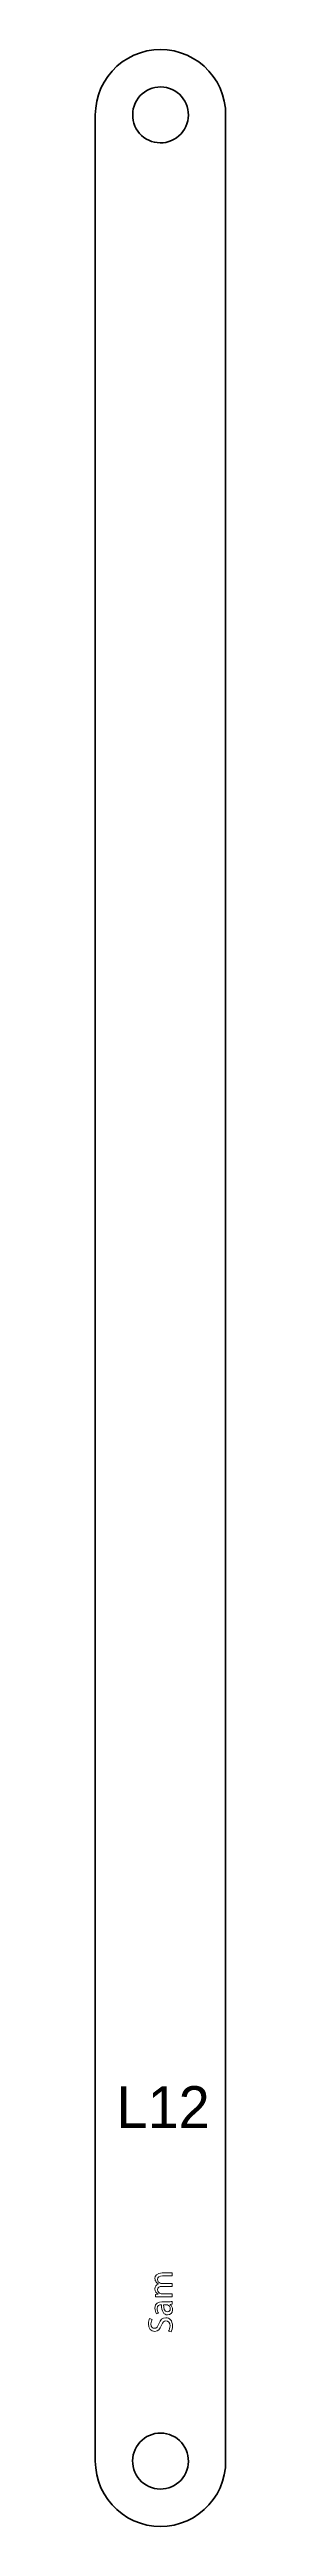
# Model space of a CAD drawing. Header units: millimetres. Extents: x 4 to 295, y -240 to -4.
# Drawn here: x 273.9 to 283.3, y -181.5 to -4.3 of the extents above; entities that cross this region are included whole.
import ezdxf

# ---------------------------------------------------------------- set-up
doc = ezdxf.new("R2010")
doc.units = ezdxf.units.MM
doc.header["$MEASUREMENT"] = 0
doc.layers.add('Layer 1', color=7, linetype='Continuous', lineweight=0)

# ---------------------------------------------------------------- blocks, each defined once
blk = doc.blocks.new('Block_10')
at = {"layer": 'Layer 1', "color": 240, "lineweight": 0, "true_color": 0xff1c24}
for points, knots in [([(278.55, -165.08), (278.42, -165.08), (278.32, -165.08), (278.22, -165.09), (278.22, -165.09), (278.22, -164.9), (278.22, -164.9), (278.22, -164.9), (278.41, -164.89), (278.41, -164.89), (278.41, -164.89), (278.41, -164.88), (278.41, -164.88), (278.3, -164.82), (278.19, -164.7), (278.19, -164.51), (278.19, -164.34), (278.29, -164.22), (278.43, -164.17), (278.43, -164.17), (278.43, -164.16), (278.43, -164.16), (278.37, -164.12), (278.32, -164.08), (278.28, -164.03), (278.22, -163.95), (278.19, -163.87), (278.19, -163.76), (278.19, -163.6), (278.3, -163.37), (278.71, -163.37), (278.71, -163.37), (279.42, -163.37), (279.42, -163.37), (279.42, -163.37), (279.42, -163.58), (279.42, -163.58), (279.42, -163.58), (278.74, -163.58), (278.74, -163.58), (278.51, -163.58), (278.37, -163.66), (278.37, -163.84), (278.37, -163.96), (278.46, -164.06), (278.57, -164.1), (278.6, -164.11), (278.64, -164.12), (278.68, -164.12), (278.68, -164.12), (279.42, -164.12), (279.42, -164.12), (279.42, -164.12), (279.42, -164.33), (279.42, -164.33), (279.42, -164.33), (278.7, -164.33), (278.7, -164.33), (278.51, -164.33), (278.37, -164.41), (278.37, -164.58), (278.37, -164.72), (278.48, -164.82), (278.59, -164.85), (278.62, -164.86), (278.66, -164.87), (278.7, -164.87), (278.7, -164.87), (279.42, -164.87), (279.42, -164.87), (279.42, -164.87), (279.42, -165.08), (279.42, -165.08), (279.42, -165.08), (278.55, -165.08), (278.55, -165.08)], [0, 0, 0, 0, 1, 1, 1, 2, 2, 2, 3, 3, 3, 4, 4, 4, 5, 5, 5, 6, 6, 6, 7, 7, 7, 8, 8, 8, 9, 9, 9, 10, 10, 10, 11, 11, 11, 12, 12, 12, 13, 13, 13, 14, 14, 14, 15, 15, 15, 16, 16, 16, 17, 17, 17, 18, 18, 18, 19, 19, 19, 20, 20, 20, 21, 21, 21, 22, 22, 22, 23, 23, 23, 24, 24, 24, 25, 25, 25, 25]), ([(279.42, -165.61), (279.42, -165.61), (279.27, -165.63), (279.27, -165.63), (279.27, -165.63), (279.27, -165.64), (279.27, -165.64), (279.37, -165.71), (279.45, -165.83), (279.45, -166.01), (279.45, -166.25), (279.28, -166.37), (279.1, -166.37), (278.81, -166.37), (278.66, -166.11), (278.66, -165.65), (278.66, -165.65), (278.63, -165.65), (278.63, -165.65), (278.53, -165.65), (278.35, -165.68), (278.35, -165.92), (278.35, -166.04), (278.39, -166.15), (278.44, -166.24), (278.44, -166.24), (278.3, -166.29), (278.3, -166.29), (278.24, -166.19), (278.19, -166.04), (278.19, -165.89), (278.19, -165.52), (278.44, -165.43), (278.69, -165.43), (278.69, -165.43), (279.13, -165.43), (279.13, -165.43), (279.24, -165.43), (279.34, -165.43), (279.42, -165.41), (279.42, -165.41), (279.42, -165.61), (279.42, -165.61)], [0, 0, 0, 0, 1, 1, 1, 2, 2, 2, 3, 3, 3, 4, 4, 4, 5, 5, 5, 6, 6, 6, 7, 7, 7, 8, 8, 8, 9, 9, 9, 10, 10, 10, 11, 11, 11, 12, 12, 12, 13, 13, 13, 14, 14, 14, 14]), ([(278.81, -165.65), (278.8, -165.88), (278.85, -166.15), (279.08, -166.15), (279.22, -166.15), (279.29, -166.06), (279.29, -165.95), (279.29, -165.79), (279.19, -165.69), (279.09, -165.66), (279.07, -165.65), (279.04, -165.65), (279.02, -165.65), (279.02, -165.65), (278.81, -165.65), (278.81, -165.65)], [0, 0, 0, 0, 1, 1, 1, 2, 2, 2, 3, 3, 3, 4, 4, 4, 5, 5, 5, 5]), ([(279.16, -167.53), (279.22, -167.44), (279.27, -167.3), (279.27, -167.15), (279.27, -166.93), (279.15, -166.8), (278.98, -166.8), (278.83, -166.8), (278.74, -166.89), (278.65, -167.11), (278.55, -167.38), (278.41, -167.55), (278.18, -167.55), (277.92, -167.55), (277.72, -167.34), (277.72, -167.01), (277.72, -166.84), (277.76, -166.72), (277.8, -166.64), (277.8, -166.64), (277.98, -166.7), (277.98, -166.7), (277.95, -166.76), (277.9, -166.87), (277.9, -167.02), (277.9, -167.25), (278.04, -167.33), (278.15, -167.33), (278.31, -167.33), (278.38, -167.23), (278.47, -167), (278.58, -166.72), (278.72, -166.57), (278.97, -166.57), (279.22, -166.57), (279.45, -166.77), (279.45, -167.16), (279.45, -167.32), (279.4, -167.5), (279.34, -167.59), (279.34, -167.59), (279.16, -167.53), (279.16, -167.53)], [0, 0, 0, 0, 1, 1, 1, 2, 2, 2, 3, 3, 3, 4, 4, 4, 5, 5, 5, 6, 6, 6, 7, 7, 7, 8, 8, 8, 9, 9, 9, 10, 10, 10, 11, 11, 11, 12, 12, 12, 13, 13, 13, 14, 14, 14, 14])]:
    blk.add_open_spline(points, degree=3, knots=knots, dxfattribs=at)

msp = doc.modelspace()

# ---------------------------------------------------------------- linework, layer by layer
at = {"layer": 'Layer 1', "color": 18, "lineweight": 35, "true_color": 0x000000}
for points in [[(283.26, -176.83), (283.24, -177.32), (283.16, -177.8), (283.03, -178.27), (282.86, -178.73), (282.64, -179.16), (282.37, -179.58), (282.06, -179.96), (281.71, -180.3), (281.33, -180.61), (280.92, -180.88), (280.49, -181.1), (280.03, -181.27), (279.56, -181.4), (279.07, -181.48), (278.59, -181.5), (278.1, -181.48), (277.61, -181.4), (277.14, -181.27), (276.68, -181.1), (276.25, -180.88), (275.84, -180.61), (275.46, -180.3), (275.11, -179.96), (274.8, -179.58), (274.54, -179.16), (274.31, -178.73), (274.14, -178.27), (274.01, -177.8), (273.94, -177.32), (273.91, -176.83), (273.91, -9.02), (273.94, -8.53), (274.01, -8.04), (274.14, -7.57), (274.31, -7.11), (274.54, -6.68), (274.8, -6.27), (275.11, -5.89), (275.46, -5.54), (275.84, -5.23), (276.25, -4.97), (276.68, -4.74), (277.14, -4.57), (277.61, -4.44), (278.1, -4.36), (278.59, -4.34), (279.07, -4.36), (279.56, -4.44), (280.03, -4.57), (280.49, -4.74), (280.92, -4.97), (281.33, -5.23), (281.71, -5.54), (282.06, -5.89), (282.37, -6.27), (282.64, -6.68), (282.86, -7.11), (283.03, -7.57), (283.16, -8.04), (283.24, -8.53), (283.26, -9.02)], [(276.62, -9.41), (276.68, -9.61), (276.75, -9.81), (276.84, -10), (276.95, -10.17), (277.08, -10.34), (277.23, -10.49), (277.39, -10.62), (277.57, -10.74), (277.75, -10.83), (277.95, -10.91), (278.15, -10.97), (278.35, -11), (278.56, -11.02), (278.77, -11.01), (278.98, -10.98), (279.18, -10.92), (279.38, -10.85), (279.57, -10.76), (279.74, -10.65), (279.91, -10.52), (280.06, -10.37), (280.19, -10.21), (280.31, -10.03), (280.4, -9.85), (280.48, -9.65), (280.54, -9.45), (280.57, -9.25), (280.59, -9.04), (280.58, -8.83), (280.55, -8.62), (280.5, -8.42), (280.42, -8.22), (280.33, -8.03), (280.22, -7.86), (280.09, -7.69), (279.94, -7.54), (279.78, -7.41), (279.61, -7.29), (279.42, -7.2), (279.23, -7.12), (279.02, -7.06), (278.82, -7.03), (278.61, -7.01), (278.4, -7.02), (278.19, -7.05), (277.99, -7.11), (277.79, -7.18), (277.61, -7.27), (277.43, -7.38), (277.26, -7.51), (277.11, -7.66), (276.98, -7.82), (276.86, -8), (276.77, -8.18), (276.69, -8.38), (276.63, -8.58), (276.6, -8.78), (276.59, -8.99), (276.59, -9.2)], [(276.62, -177.22), (276.68, -177.42), (276.75, -177.62), (276.84, -177.81), (276.95, -177.99), (277.08, -178.15), (277.23, -178.3), (277.39, -178.43), (277.57, -178.55), (277.75, -178.65), (277.95, -178.72), (278.15, -178.78), (278.35, -178.82), (278.56, -178.83), (278.77, -178.82), (278.98, -178.79), (279.18, -178.74), (279.38, -178.66), (279.57, -178.57), (279.74, -178.46), (279.91, -178.33), (280.06, -178.18), (280.19, -178.02), (280.31, -177.85), (280.41, -177.66), (280.48, -177.47), (280.54, -177.27), (280.57, -177.06), (280.59, -176.85), (280.58, -176.64), (280.55, -176.43), (280.5, -176.23), (280.42, -176.03), (280.33, -175.85), (280.22, -175.67), (280.09, -175.5), (279.94, -175.35), (279.78, -175.22), (279.61, -175.1), (279.42, -175.01), (279.23, -174.93), (279.02, -174.87), (278.82, -174.84), (278.61, -174.83), (278.4, -174.83), (278.19, -174.86), (277.99, -174.92), (277.79, -174.99), (277.6, -175.08), (277.43, -175.19), (277.26, -175.32), (277.11, -175.47), (276.98, -175.63), (276.86, -175.81), (276.77, -175.99), (276.69, -176.19), (276.63, -176.39), (276.6, -176.6), (276.58, -176.8), (276.59, -177.01)]]:
    msp.add_lwpolyline(points, close=True, dxfattribs=at)

# ---------------------------------------------------------------- block references
at = {"layer": 'Layer 1'}
msp.add_blockref('Block_10', (0, 0), dxfattribs=at)

# ---------------------------------------------------------------- texts
at = {"layer": 'Layer 1', "insert": (275.43, -153.01), "char_height": 0.2, "attachment_point": 7}
msp.add_mtext('\\C240;\\c2366701;\\FMyriad Pro|b0|i0|c1;\\H2.997200;\\W1.000000;L12', dxfattribs=at)

doc.saveas('drawing.dxf')
